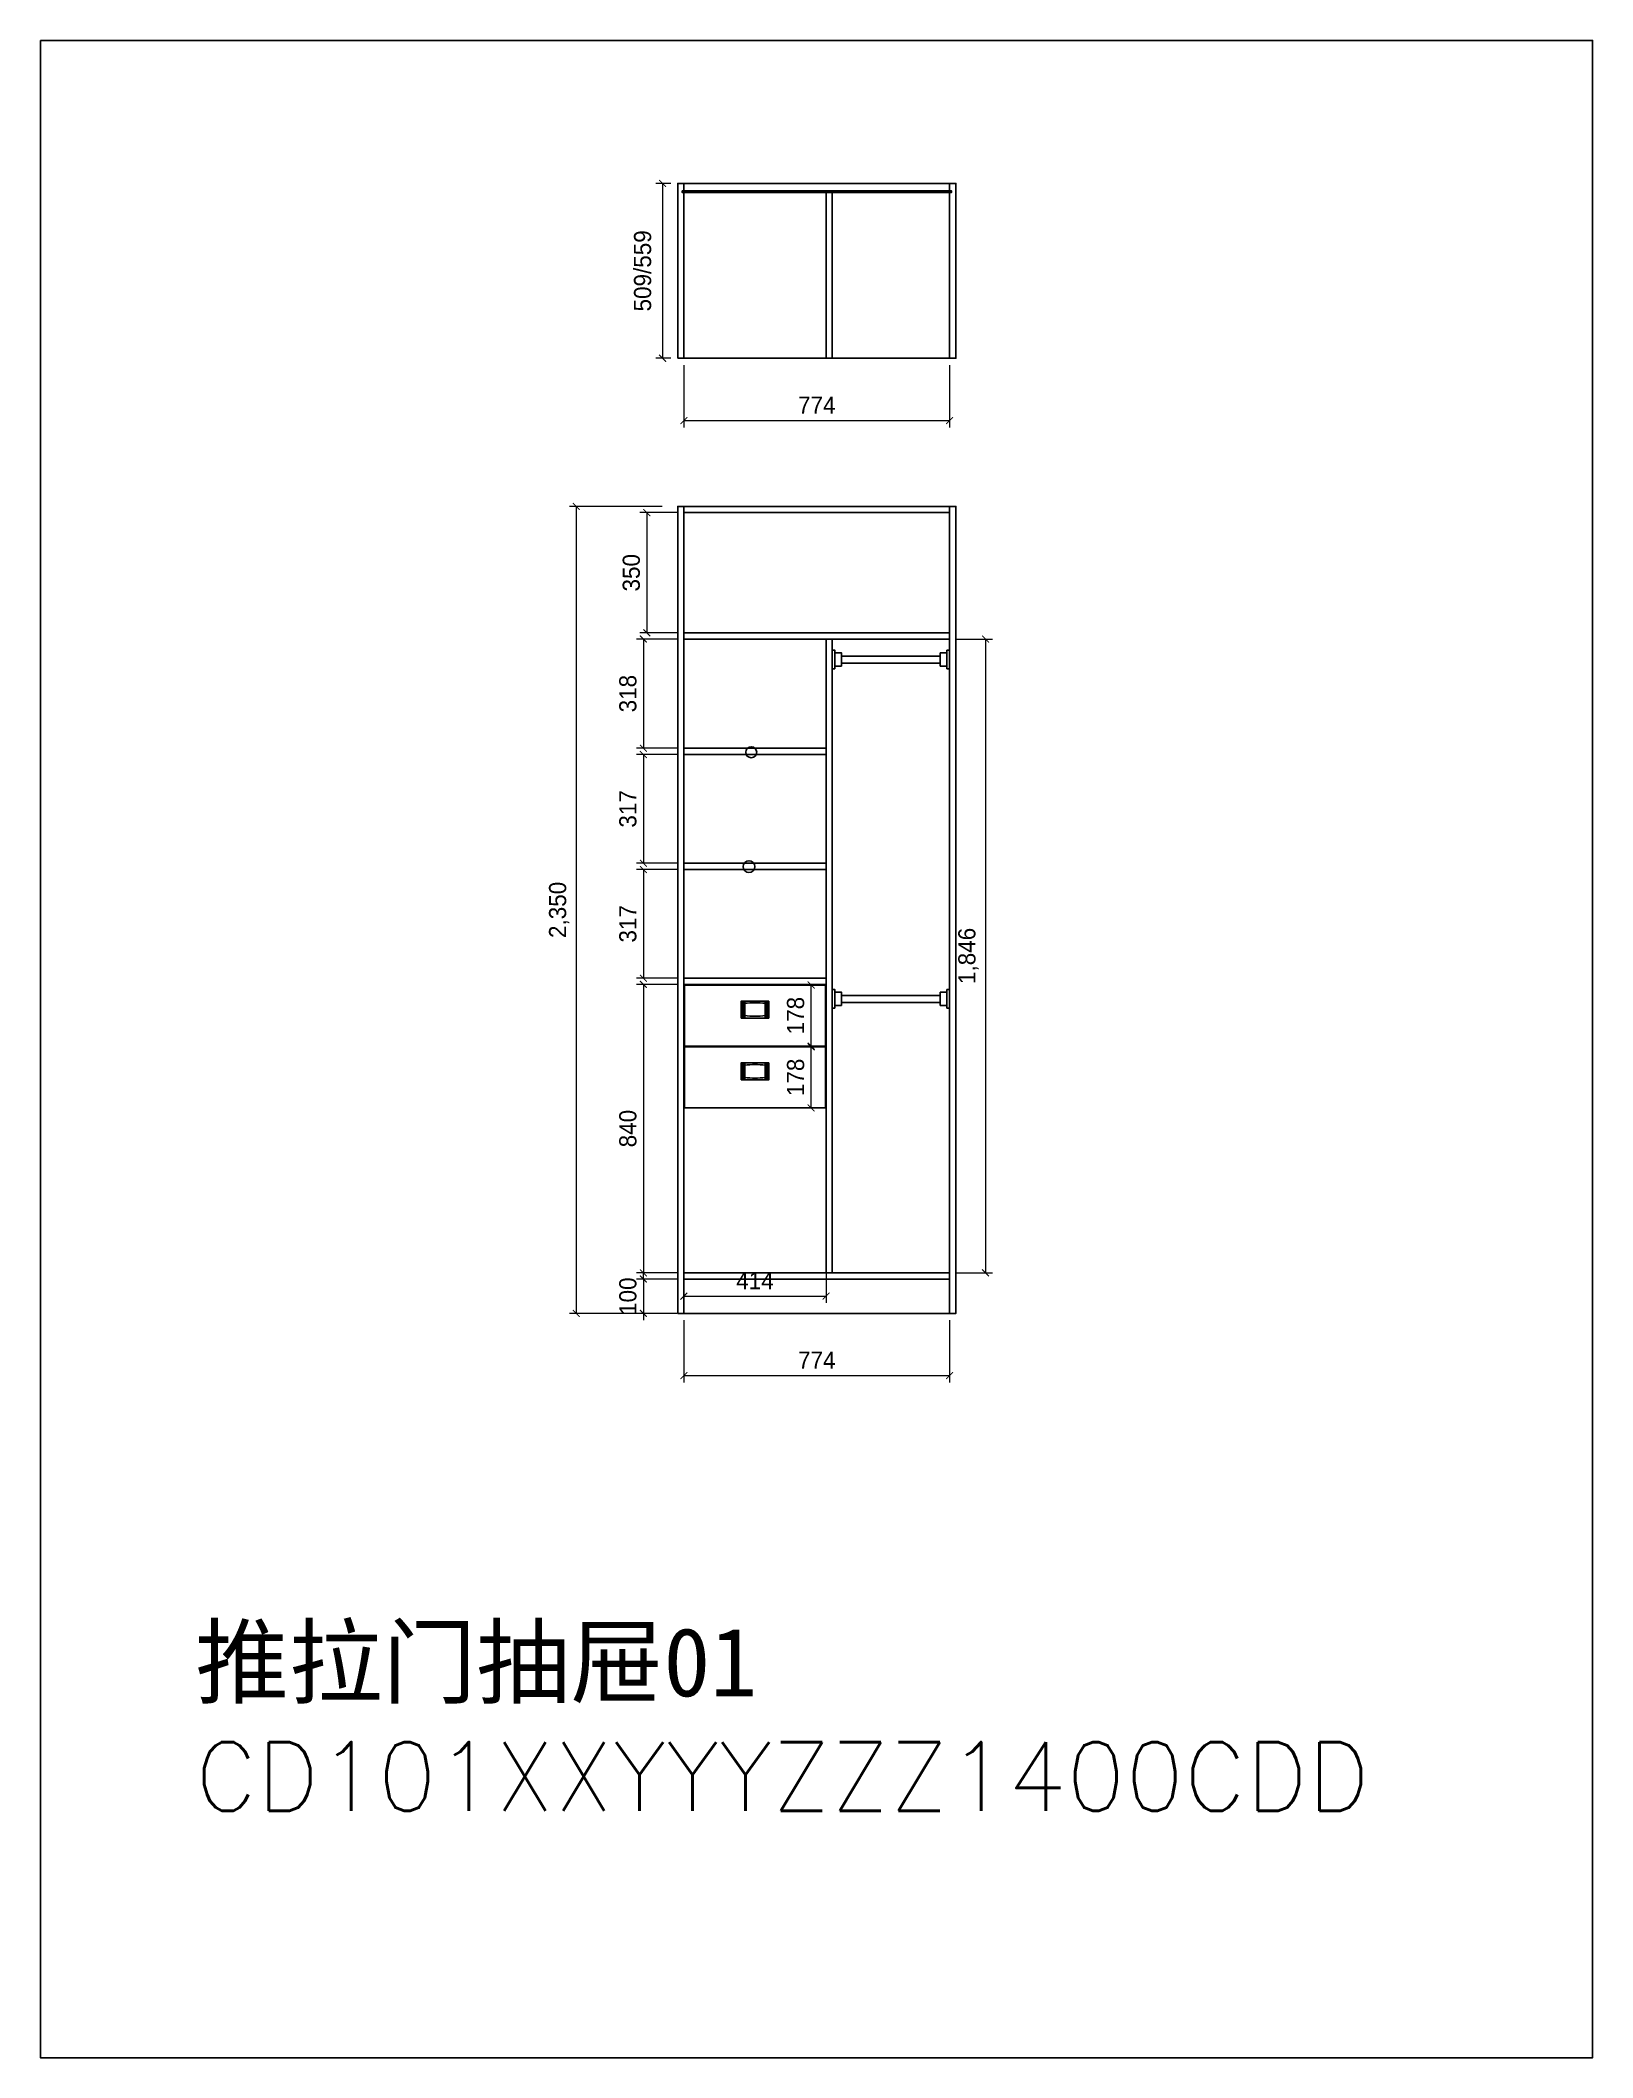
# Model space of a CAD drawing. Header units: millimetres. Extents: x 266 to 44582, y 25835 to 31716.
# Drawn here: x 266 to 4787, y 25841 to 31716 of the extents above; entities that cross this region are included whole.
import ezdxf

# ---------------------------------------------------------------- set-up
doc = ezdxf.new("R2010")
doc.units = ezdxf.units.MM
for name, color, linetype in [('3', 3, 'Continuous'), ('7', 7, 'Continuous'), ('DIM【标注】', 66, 'Continuous'), ('外框', 7, 'Continuous')]:
    doc.layers.add(name, color=color, linetype=linetype)
doc.styles.add('-黑体', font='txt.shx', dxfattribs={"bigfont": 'bigfont.shx'})
doc.styles.add('AUDIT_D_071121225343-4', font='')
doc.styles.get('AUDIT_D_071121225343-4').set_extended_font_data('HY울릉도L')
doc.dimstyles.new('家居常用', dxfattribs={"dimscale": 200, "dimtxt": 0.25, "dimasz": 0.1, "dimexe": 0.1, "dimexo": 0.1, "dimgap": 0.1, "dimtad": 1, "dimdec": 0, "dimlunit": 6, "dimtxsty": 'AUDIT_D_071121225343-4', "dimblk": 'ARCHTICK', "dimcen": 1, "dimclrd": 252, "dimclre": 252, "dimclrt": 3, "dimadec": 0, "dimazin": 0, "dimtfac": 1, "dimtdec": 0, "dimtix": 1, "dimtmove": 1, "dimatfit": 3, "dimldrblk": 'DOT', "dimfxl": 0.3, "dimfxlon": 1, "dimlwd": 9, "dimlwe": 9, "dimarcsym": 0})
pattern_1 = [(45, (1305.171, -13759.847), (-2.245064, 2.245064), []), (45, (1305.171, -13758.2594), (-2.245064, 2.245064), [])]

msp = doc.modelspace()

# ---------------------------------------------------------------- texts
at = {"insert": (717.3, 27093.5), "char_height": 200, "width": 1718.105, "attachment_point": 1, "style": '-黑体'}
msp.add_mtext('{\\fSimHei|b0|i0|c134|p49;推拉门抽屉01\\P}CD101{\\C2;XX\\C4;YYY\\C6;ZZZ\\C1;14\\C0;00\\C11;C\\C2;DD}', dxfattribs=at)

# ---------------------------------------------------------------- blocks, each defined once
blk = doc.blocks.new('_ArchTick')
at = {"color": 0, "linetype": 'ByBlock', "const_width": 0.15}
blk.add_lwpolyline([(-0.5, -0.5), (0.5, 0.5)], dxfattribs=at)
blk = doc.blocks.new('*D144')
at = {"layer": '3', "color": 252, "lineweight": 9}
for p, q in [((2120.5, 30340.9), (2012.5, 30340.9)), ((2032.5, 30340.9), (2032.5, 29990.9)), ((2120.5, 29990.9), (2012.5, 29990.9))]:
    blk.add_line(p, q, dxfattribs=at)
at = {"layer": 'Defpoints', "color": 0}
for p in [(2140.5, 30340.9), (2032.5, 29990.9), (2140.5, 29990.9)]:
    blk.add_point(p, dxfattribs=at)
at = {"layer": '3', "color": 252, "lineweight": 9, "xscale": 20, "yscale": 20, "zscale": 20}
for p, rotation in [((2032.5, 30340.9), 90), ((2032.5, 29990.9), 270)]:
    blk.add_blockref('_ArchTick', p, dxfattribs=dict(at, rotation=rotation))
at = {"layer": '3', "color": 3, "insert": (1987.5, 30165.9), "char_height": 50, "attachment_point": 5, "rotation": 90, "style": 'AUDIT_D_071121225343-4'}
blk.add_mtext('350', dxfattribs=at)
blk = doc.blocks.new('_DOT')
at = {"color": 0, "linetype": 'ByBlock'}
blk.add_line((-0.5, 0), (-1, 0), dxfattribs=at)
at = {"color": 0, "linetype": 'ByBlock', "const_width": 0.5}
blk.add_lwpolyline([(-0.25, 0, 1), (0.25, 0, 1)], format="xyb", close=True, dxfattribs=at)
blk = doc.blocks.new('*D145')
at = {"layer": '3', "color": 252, "lineweight": 9}
for p, q in [((2120.5, 29972.9), (2002.5, 29972.9)), ((2022.5, 29972.9), (2022.5, 29654.6)), ((2120.5, 29654.6), (2002.5, 29654.6))]:
    blk.add_line(p, q, dxfattribs=at)
at = {"layer": 'Defpoints', "color": 0}
for p in [(2140.5, 29972.9), (2022.5, 29654.6), (2140.5, 29654.6)]:
    blk.add_point(p, dxfattribs=at)
at = {"layer": '3', "color": 252, "lineweight": 9, "xscale": 20, "yscale": 20, "zscale": 20}
for p, rotation in [((2022.5, 29972.9), 90), ((2022.5, 29654.6), 270)]:
    blk.add_blockref('_ArchTick', p, dxfattribs=dict(at, rotation=rotation))
at = {"layer": '3', "color": 3, "insert": (1977.5, 29813.8), "char_height": 50, "attachment_point": 5, "rotation": 90, "style": 'AUDIT_D_071121225343-4'}
blk.add_mtext('318', dxfattribs=at)
blk = doc.blocks.new('*D146')
at = {"layer": '3', "color": 252, "lineweight": 9}
for p, q in [((2120.5, 29636.6), (2002.5, 29636.6)), ((2022.5, 29636.6), (2022.5, 29319.6)), ((2120.5, 29319.6), (2002.5, 29319.6))]:
    blk.add_line(p, q, dxfattribs=at)
at = {"layer": 'Defpoints', "color": 0}
for p in [(2140.5, 29636.6), (2022.5, 29319.6), (2140.5, 29319.6)]:
    blk.add_point(p, dxfattribs=at)
at = {"layer": '3', "color": 252, "lineweight": 9, "xscale": 20, "yscale": 20, "zscale": 20}
for p, rotation in [((2022.5, 29636.6), 90), ((2022.5, 29319.6), 270)]:
    blk.add_blockref('_ArchTick', p, dxfattribs=dict(at, rotation=rotation))
at = {"layer": '3', "color": 3, "insert": (1977.5, 29478.1), "char_height": 50, "attachment_point": 5, "rotation": 90, "style": 'AUDIT_D_071121225343-4'}
blk.add_mtext('317', dxfattribs=at)
blk = doc.blocks.new('*D147')
at = {"layer": '3', "color": 252, "lineweight": 9}
for p, q in [((2120.5, 29301.6), (2002.5, 29301.6)), ((2022.5, 29301.6), (2022.5, 28985.1)), ((2120.5, 28985.1), (2002.5, 28985.1))]:
    blk.add_line(p, q, dxfattribs=at)
at = {"layer": 'Defpoints', "color": 0}
for p in [(2140.5, 29301.6), (2022.5, 28985.1), (2140.5, 28985.1)]:
    blk.add_point(p, dxfattribs=at)
at = {"layer": '3', "color": 252, "lineweight": 9, "xscale": 20, "yscale": 20, "zscale": 20}
for p, rotation in [((2022.5, 29301.6), 90), ((2022.5, 28985.1), 270)]:
    blk.add_blockref('_ArchTick', p, dxfattribs=dict(at, rotation=rotation))
at = {"layer": '3', "color": 3, "insert": (1977.5, 29143.4), "char_height": 50, "attachment_point": 5, "rotation": 90, "style": 'AUDIT_D_071121225343-4'}
blk.add_mtext('317', dxfattribs=at)
blk = doc.blocks.new('衣柜内拉手')
h = blk.add_hatch()
h.set_pattern_fill('STEEL', color=256, style=0)
h.set_pattern_definition(pattern_1)
h.paths.add_polyline_path([(-30, 0), (-40, 0), (-40, -50), (-30, -50)])
h = blk.add_hatch()
h.set_pattern_fill('STEEL', color=256, style=0)
h.set_pattern_definition(pattern_1)
h.paths.add_polyline_path([(40, 0), (30, 0), (30, -50), (40, -50)])
for p, q in [((-40, 0), (40, 0)), ((-40, 0), (-40, -50)), ((-30, 0), (-30, -50)), ((30, 0), (30, -50)), ((40, 0), (40, -50)), ((40, -50), (-40, -50))]:
    blk.add_line(p, q)
for centre, start, end in [((0, -257.6), 83.17871, 96.82129), ((0, 208.1), 263.17871, 276.82129)]:
    blk.add_arc(centre, 252.6, start, end)
blk = doc.blocks.new('*D148')
at = {"layer": '3', "color": 252, "lineweight": 9}
for p, q in [((2120.5, 28967.1), (2002.5, 28967.1)), ((2022.5, 28967.1), (2022.5, 28126.9)), ((2120.5, 28126.9), (2002.5, 28126.9))]:
    blk.add_line(p, q, dxfattribs=at)
at = {"layer": 'Defpoints', "color": 0}
for p in [(2140.5, 28967.1), (2022.5, 28126.9), (2140.5, 28126.9)]:
    blk.add_point(p, dxfattribs=at)
at = {"layer": '3', "color": 252, "lineweight": 9, "xscale": 20, "yscale": 20, "zscale": 20}
for p, rotation in [((2022.5, 28967.1), 90), ((2022.5, 28126.9), 270)]:
    blk.add_blockref('_ArchTick', p, dxfattribs=dict(at, rotation=rotation))
at = {"layer": '3', "color": 3, "insert": (1977.5, 28547), "char_height": 50, "attachment_point": 5, "rotation": 90, "style": 'AUDIT_D_071121225343-4'}
blk.add_mtext('840', dxfattribs=at)
blk = doc.blocks.new('*D149')
at = {"layer": '3', "color": 252, "lineweight": 9}
for p, q in [((2077, 30358.9), (1807, 30358.9)), ((1827, 30358.9), (1827, 28008.9)), ((2077, 28008.9), (1807, 28008.9))]:
    blk.add_line(p, q, dxfattribs=at)
at = {"layer": 'Defpoints', "color": 0}
for p in [(2122.5, 30358.9), (1827, 28008.9), (2122.5, 28008.9)]:
    blk.add_point(p, dxfattribs=at)
at = {"layer": '3', "color": 252, "lineweight": 9, "xscale": 20, "yscale": 20, "zscale": 20}
for p, rotation in [((1827, 30358.9), 90), ((1827, 28008.9), 270)]:
    blk.add_blockref('_ArchTick', p, dxfattribs=dict(at, rotation=rotation))
at = {"layer": '3', "color": 3, "insert": (1777.2, 29183.9), "char_height": 50, "attachment_point": 5, "rotation": 90, "style": 'AUDIT_D_071121225343-4'}
blk.add_mtext('2,350', dxfattribs=at)
blk = doc.blocks.new('A$C6B5F1E48')
at = {"layer": '7'}
for points in [[(8, 0), (8, 54), (0, 54), (0, 0)], [(27.4, 7.6), (27.4, 46.4), (8, 46.4), (8, 7.6)]]:
    blk.add_lwpolyline(points, close=True, dxfattribs=at)
blk = doc.blocks.new('*D150')
at = {"layer": '3', "color": 252, "lineweight": 9}
for p, q in [((2934.5, 29972.9), (3039, 29972.9)), ((3019, 29972.9), (3019, 28126.9)), ((2934.5, 28126.9), (3039, 28126.9))]:
    blk.add_line(p, q, dxfattribs=at)
at = {"layer": 'Defpoints', "color": 0}
for p in [(2914.5, 29972.9), (2914.5, 28126.9), (3019, 28126.9)]:
    blk.add_point(p, dxfattribs=at)
at = {"layer": '3', "color": 252, "lineweight": 9, "xscale": 20, "yscale": 20, "zscale": 20}
for p, rotation in [((3019, 29972.9), 90), ((3019, 28126.9), 270)]:
    blk.add_blockref('_ArchTick', p, dxfattribs=dict(at, rotation=rotation))
at = {"layer": '3', "color": 3, "insert": (2969.2, 29049.9), "char_height": 50, "attachment_point": 5, "rotation": 90, "style": 'AUDIT_D_071121225343-4'}
blk.add_mtext('1,846', dxfattribs=at)
blk = doc.blocks.new('*D151')
at = {"layer": '3', "color": 252, "lineweight": 9}
for p, q in [((2120.5, 28108.9), (2002.5, 28108.9)), ((2022.5, 28108.9), (2022.5, 28128.9)), ((2022.5, 28108.9), (2022.5, 28008.9)), ((2120.5, 28008.9), (2002.5, 28008.9)), ((2022.5, 28008.9), (2022.5, 27988.9))]:
    blk.add_line(p, q, dxfattribs=at)
at = {"layer": 'Defpoints', "color": 0}
for p in [(2140.5, 28108.9), (2022.5, 28008.9), (2140.5, 28008.9)]:
    blk.add_point(p, dxfattribs=at)
at = {"layer": '3', "color": 252, "lineweight": 9, "xscale": 20, "yscale": 20, "zscale": 20}
for p, rotation in [((2022.5, 28108.9), 270), ((2022.5, 28008.9), 90)]:
    blk.add_blockref('_ArchTick', p, dxfattribs=dict(at, rotation=rotation))
at = {"layer": '3', "color": 3, "insert": (1977.5, 28058.9), "char_height": 50, "attachment_point": 5, "rotation": 90, "style": 'AUDIT_D_071121225343-4'}
blk.add_mtext('100', dxfattribs=at)
blk = doc.blocks.new('*D152')
at = {"layer": '3', "color": 252, "lineweight": 9}
for p, q in [((2102.5, 31299.6), (2058.5, 31299.6)), ((2078.5, 31299.6), (2078.5, 30790.6)), ((2102.5, 30790.6), (2058.5, 30790.6))]:
    blk.add_line(p, q, dxfattribs=at)
at = {"layer": 'Defpoints', "color": 0}
for p in [(2122.5, 31299.6), (2078.5, 30790.6), (2122.5, 30790.6)]:
    blk.add_point(p, dxfattribs=at)
at = {"layer": '3', "color": 252, "lineweight": 9, "xscale": 20, "yscale": 20, "zscale": 20}
for p, rotation in [((2078.5, 31299.6), 90), ((2078.5, 30790.6), 270)]:
    blk.add_blockref('_ArchTick', p, dxfattribs=dict(at, rotation=rotation))
at = {"layer": '3', "color": 3, "insert": (2020.4, 31045.1), "char_height": 50, "attachment_point": 5, "rotation": 90, "style": 'AUDIT_D_071121225343-4'}
blk.add_mtext('509/559', dxfattribs=at)
blk = doc.blocks.new('*D153')
at = {"layer": '3', "color": 252, "lineweight": 9}
for p, q in [((2451.5, 28965.1), (2531, 28965.1)), ((2511, 28787.1), (2511, 28965.1)), ((2451.5, 28787.1), (2531, 28787.1))]:
    blk.add_line(p, q, dxfattribs=at)
at = {"layer": 'Defpoints', "color": 0}
for p in [(2431.5, 28965.1), (2511, 28965.1), (2431.5, 28787.1)]:
    blk.add_point(p, dxfattribs=at)
at = {"layer": '3', "color": 252, "lineweight": 9, "xscale": 20, "yscale": 20, "zscale": 20}
for p, rotation in [((2511, 28965.1), 90), ((2511, 28787.1), 270)]:
    blk.add_blockref('_ArchTick', p, dxfattribs=dict(at, rotation=rotation))
at = {"layer": '3', "color": 3, "insert": (2466, 28876.1), "char_height": 50, "attachment_point": 5, "rotation": 90, "style": 'AUDIT_D_071121225343-4'}
blk.add_mtext('178', dxfattribs=at)
blk = doc.blocks.new('*D154')
at = {"layer": '3', "color": 252, "lineweight": 9}
for p, q in [((2451.5, 28785.1), (2531, 28785.1)), ((2511, 28607.1), (2511, 28785.1)), ((2451.5, 28607.1), (2531, 28607.1))]:
    blk.add_line(p, q, dxfattribs=at)
at = {"layer": 'Defpoints', "color": 0}
for p in [(2431.5, 28785.1), (2511, 28785.1), (2431.5, 28607.1)]:
    blk.add_point(p, dxfattribs=at)
at = {"layer": '3', "color": 252, "lineweight": 9, "xscale": 20, "yscale": 20, "zscale": 20}
for p, rotation in [((2511, 28785.1), 90), ((2511, 28607.1), 270)]:
    blk.add_blockref('_ArchTick', p, dxfattribs=dict(at, rotation=rotation))
at = {"layer": '3', "color": 3, "insert": (2466, 28696.1), "char_height": 50, "attachment_point": 5, "rotation": 90, "style": 'AUDIT_D_071121225343-4'}
blk.add_mtext('178', dxfattribs=at)
blk = doc.blocks.new('*D155')
at = {"layer": 'Defpoints', "color": 0}
for p in [(2140.5, 28151.1), (2554.5, 28151.1), (2554.5, 28059.1)]:
    blk.add_point(p, dxfattribs=at)
at = {"layer": 'DIM【标注】', "color": 252, "lineweight": 9}
for p, q in [((2140.5, 28131.1), (2140.5, 28039.1)), ((2554.5, 28131.1), (2554.5, 28039.1)), ((2140.5, 28059.1), (2554.5, 28059.1))]:
    blk.add_line(p, q, dxfattribs=at)
at = {"layer": 'DIM【标注】', "color": 252, "lineweight": 9, "xscale": 20, "yscale": 20, "zscale": 20, "rotation": 180}
blk.add_blockref('_ArchTick', (2140.5, 28059.1), dxfattribs=at)
at = {"layer": 'DIM【标注】', "color": 252, "lineweight": 9, "xscale": 20, "yscale": 20, "zscale": 20}
blk.add_blockref('_ArchTick', (2554.5, 28059.1), dxfattribs=at)
at = {"layer": 'DIM【标注】', "color": 3, "insert": (2347.5, 28104.1), "char_height": 50, "attachment_point": 5, "style": 'AUDIT_D_071121225343-4'}
blk.add_mtext('414', dxfattribs=at)
blk = doc.blocks.new('*D156')
at = {"layer": 'Defpoints', "color": 0}
for p in [(2140.5, 30790.6), (2914.5, 30790.6), (2914.5, 30609.1)]:
    blk.add_point(p, dxfattribs=at)
at = {"layer": 'DIM【标注】', "color": 252, "lineweight": 9}
for p, q in [((2140.5, 30770.6), (2140.5, 30589.1)), ((2914.5, 30770.6), (2914.5, 30589.1)), ((2140.5, 30609.1), (2914.5, 30609.1))]:
    blk.add_line(p, q, dxfattribs=at)
at = {"layer": 'DIM【标注】', "color": 252, "lineweight": 9, "xscale": 20, "yscale": 20, "zscale": 20, "rotation": 180}
blk.add_blockref('_ArchTick', (2140.5, 30609.1), dxfattribs=at)
at = {"layer": 'DIM【标注】', "color": 252, "lineweight": 9, "xscale": 20, "yscale": 20, "zscale": 20}
blk.add_blockref('_ArchTick', (2914.5, 30609.1), dxfattribs=at)
at = {"layer": 'DIM【标注】', "color": 3, "insert": (2527.5, 30654.1), "char_height": 50, "attachment_point": 5, "style": 'AUDIT_D_071121225343-4'}
blk.add_mtext('774', dxfattribs=at)
blk = doc.blocks.new('*D157')
at = {"layer": 'Defpoints', "color": 0}
for p in [(2140.5, 28008.9), (2914.5, 28008.9), (2914.5, 27827.6)]:
    blk.add_point(p, dxfattribs=at)
at = {"layer": 'DIM【标注】', "color": 252, "lineweight": 9}
for p, q in [((2140.5, 27988.9), (2140.5, 27807.6)), ((2914.5, 27988.9), (2914.5, 27807.6)), ((2140.5, 27827.6), (2914.5, 27827.6))]:
    blk.add_line(p, q, dxfattribs=at)
at = {"layer": 'DIM【标注】', "color": 252, "lineweight": 9, "xscale": 20, "yscale": 20, "zscale": 20, "rotation": 180}
blk.add_blockref('_ArchTick', (2140.5, 27827.6), dxfattribs=at)
at = {"layer": 'DIM【标注】', "color": 252, "lineweight": 9, "xscale": 20, "yscale": 20, "zscale": 20}
blk.add_blockref('_ArchTick', (2914.5, 27827.6), dxfattribs=at)
at = {"layer": 'DIM【标注】', "color": 3, "insert": (2527.5, 27872.6), "char_height": 50, "attachment_point": 5, "style": 'AUDIT_D_071121225343-4'}
blk.add_mtext('774', dxfattribs=at)

# ---------------------------------------------------------------- dimensions: what is measured, and where the dimension line sits
at = {"layer": '3', "color": 0}
dim = msp.add_linear_dim(base=(2078.5, 30790.6), p1=(2122.5, 31299.6), p2=(2122.5, 30790.6), angle=90, text='509/559', dimstyle='家居常用', override={"dimfxl": 1.25, "dimarcsym": 1}, dxfattribs=at)
dim.commit()
dim.dimension.update_dxf_attribs({"geometry": '*D152', "text_midpoint": (2020.4, 31045.1)})
for base, p1, p2, picture, middle in [((1827, 28008.9), (2122.5, 30358.9), (2122.5, 28008.9), '*D149', (1777.2, 29183.9)), ((2032.5, 29990.9), (2140.5, 30340.9), (2140.5, 29990.9), '*D144', (1987.5, 30165.9)), ((2022.5, 29654.6), (2140.5, 29972.9), (2140.5, 29654.6), '*D145', (1977.5, 29813.8)), ((3019, 28126.9), (2914.5, 29972.9), (2914.5, 28126.9), '*D150', (2969.2, 29049.9)), ((2022.5, 29319.6), (2140.5, 29636.6), (2140.5, 29319.6), '*D146', (1977.5, 29478.1)), ((2022.4620965, 28985.115636), (2140.4996144, 29301.615636), (2140.4996144, 28985.115636), '*D147', (1977.4620965, 29143.365636)), ((2022.5, 28126.9), (2140.5, 28967.1), (2140.5, 28126.9), '*D148', (1977.5, 28547)), ((2022.5, 28008.9), (2140.5, 28108.9), (2140.5, 28008.9), '*D151', (1977.5, 28058.9))]:
    dim = msp.add_linear_dim(base=base, p1=p1, p2=p2, angle=90, dimstyle='家居常用', override={"dimfxl": 1.25, "dimarcsym": 1}, dxfattribs=at)
    dim.commit()
    dim.dimension.update_dxf_attribs({"geometry": picture, "text_midpoint": middle})
at = {"layer": '3', "color": 7, "true_color": 0xffffff}
for p1, p2, picture, middle in [((2431.5, 28787.1), (2431.5, 28965.1), '*D153', (2466, 28876.1)), ((2431.5, 28607.1), (2431.5, 28785.1), '*D154', (2466, 28696.1))]:
    dim = msp.add_aligned_dim(p1=p1, p2=p2, distance=-79.5, dimstyle='家居常用', override={"dimfxl": 1.25, "dimarcsym": 1}, dxfattribs=at)
    dim.commit()
    dim.dimension.update_dxf_attribs({"geometry": picture, "text_midpoint": middle})
at = {"layer": 'DIM【标注】', "color": 7, "true_color": 0xffffff}
for base, p1, p2, picture, middle in [((2914.5, 30609.1), (2140.5, 30790.6), (2914.5, 30790.6), '*D156', (2527.5, 30654.1)), ((2554.5, 28059.1), (2140.5, 28151.1), (2554.5, 28151.1), '*D155', (2347.5, 28104.1)), ((2914.5, 27827.6), (2140.5, 28008.9), (2914.5, 28008.9), '*D157', (2527.5, 27872.6))]:
    dim = msp.add_linear_dim(base=base, p1=p1, p2=p2, dimstyle='家居常用', override={"dimfxl": 1.25, "dimarcsym": 1}, dxfattribs=at)
    dim.commit()
    dim.dimension.update_dxf_attribs({"geometry": picture, "text_midpoint": middle})

# ---------------------------------------------------------------- linework, layer by layer
at = {"layer": '3', "color": 0}
for points in [[(2122.5, 30790.6), (2140.5, 30790.6), (2140.5, 31299.6), (2122.5, 31299.6)], [(2140.5, 30790.6), (2914.5, 30790.6), (2914.5, 31299.6), (2140.5, 31299.6)], [(2554.5, 30790.6), (2572.5, 30790.6), (2572.5, 31273.3), (2554.5, 31273.3)], [(2914.5, 30790.6), (2932.5, 30790.6), (2932.5, 31299.6), (2914.5, 31299.6)], [(2122.5, 28008.9), (2140.5, 28008.9), (2140.5, 30358.9), (2122.5, 30358.9)], [(2140.5, 30358.9), (2914.5, 30358.9), (2914.5, 30340.9), (2140.5, 30340.9)], [(2914.5, 28008.9), (2932.5, 28008.9), (2932.5, 30358.9), (2914.5, 30358.9)], [(2140.5, 29990.9), (2914.5, 29990.9), (2914.5, 29972.9), (2140.5, 29972.9)], [(2554.5, 29972.9), (2572.5, 29972.9), (2572.5, 28126.9), (2554.5, 28126.9)], [(2140.5, 29654.6), (2554.5, 29654.6), (2554.5, 29636.6), (2140.5, 29636.6)], [(2140.5, 29319.6), (2554.5, 29319.6), (2554.5, 29301.6), (2140.5, 29301.6)], [(2140.5, 28985.1), (2554.5, 28985.1), (2554.5, 28967.1), (2140.5, 28967.1)], [(2140.5, 28126.9), (2914.5, 28126.9), (2914.5, 28108.9), (2140.5, 28108.9)]]:
    msp.add_lwpolyline(points, close=True, dxfattribs=at)
at = {"layer": '3', "color": 2}
msp.add_lwpolyline([(2135.5, 31278.3), (2919.5, 31278.3), (2919.5, 31273.3), (2135.5, 31273.3)], close=True, dxfattribs=at)
at = {"layer": '3', "color": 8}
for points in [[(2599.9, 29923.2), (2887.1, 29923.2), (2887.1, 29903), (2599.9, 29903)], [(2599.9, 28934.8), (2887.1, 28934.8), (2887.1, 28914.7), (2599.9, 28914.7)]]:
    msp.add_lwpolyline(points, close=True, dxfattribs=at)
at = {"layer": '3'}
for points in [[(2142.5, 28965.1), (2552.5, 28965.1), (2552.5, 28787.1), (2142.5, 28787.1)], [(2142.5, 28785.1), (2552.5, 28785.1), (2552.5, 28607.1), (2142.5, 28607.1)]]:
    msp.add_lwpolyline(points, close=True, dxfattribs=at)
at = {"layer": '3', "color": 7, "true_color": 0xffffff}
msp.add_lwpolyline([(2140.5, 28108.9), (2914.5, 28108.9), (2914.5, 28008.9), (2140.5, 28008.9)], close=True, dxfattribs=at)
at = {"layer": '3'}
for centre, radius in [((2336.5, 29643.1), 16), ((2330, 29309.9), 17)]:
    msp.add_circle(centre, radius, dxfattribs=at)
at = {"layer": '外框'}
msp.add_lwpolyline([(266.2, 31716.5), (4787.2, 31716.5), (4787.2, 25841.1), (266.2, 25841.1)], close=True, dxfattribs=at)

# ---------------------------------------------------------------- block references
for p in [(2347.5, 28918.6), (2347.5, 28738.6)]:
    msp.add_blockref('衣柜内拉手', p)
at = {"layer": '3', "color": 8}
for p in [(2572.5, 29886.1), (2572.5, 28897.8)]:
    msp.add_blockref('A$C6B5F1E48', p, dxfattribs=at)
at = {"layer": '3', "color": 8, "xscale": -1}
for p in [(2914.5, 29886.1), (2914.5, 28897.8)]:
    msp.add_blockref('A$C6B5F1E48', p, dxfattribs=at)

msp.set_redraw_order([(e.dxf.handle, doc.entitydb.next_handle()) for e in msp.query("TEXT MTEXT ATTDEF DIMENSION ARC_DIMENSION")])  # texts and dimensions are drawn at this point

doc.saveas('drawing.dxf')
